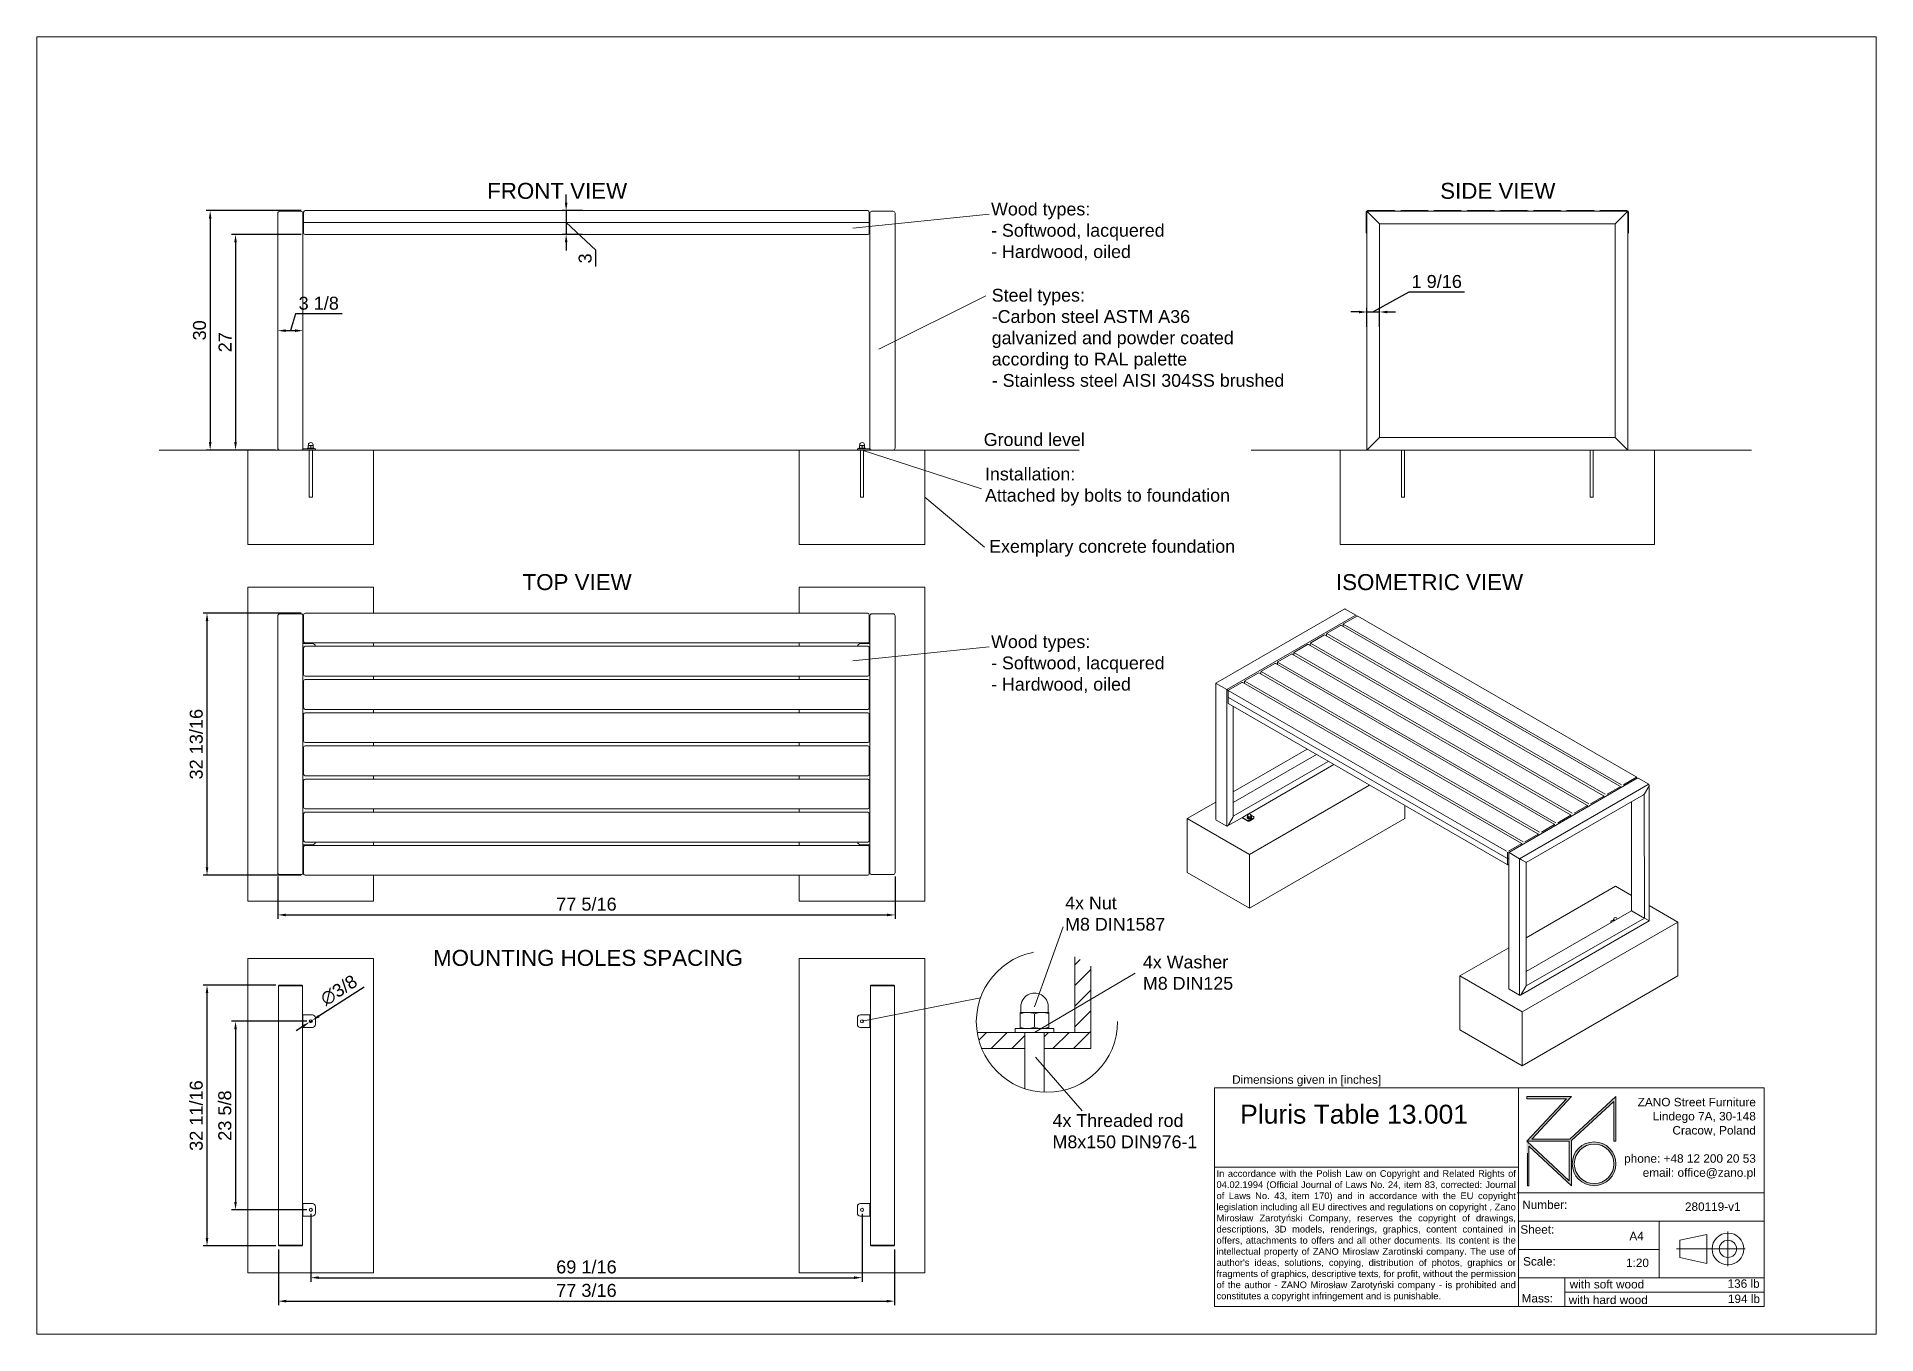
# Paper-space layout 'US' of a CAD drawing. Header units: inches. Extents: x -14.9 to -3.3, y -7.2 to 1.
# The model-space entities are those that its viewports show. They can reach past a viewport. Long polylines and large blocks are cut down to what shows.
import ezdxf

# ---------------------------------------------------------------- set-up
doc = ezdxf.new("R2010")
doc.units = ezdxf.units.IN
doc.linetypes.add('HIDDEN', pattern=[1.905, 1.27, -0.635])
for name, color, linetype, lineweight in [('ZANO_O', 10, 'Continuous', 0), ('ZANO_R', 7, 'Continuous', 0), ('ZANO_R_przerywana', 250, 'HIDDEN', 0), ('ZANO_W', 1, 'Continuous', 0)]:
    doc.layers.add(name, color=color, linetype=linetype, lineweight=lineweight)
doc.layers.add('ZANO_P', color=7, linetype='Continuous', lineweight=0, true_color=0xffffff)
doc.styles.get("Standard").update_dxf_attribs({"font": 'arial.ttf'})
doc.dimstyles.new('amerykanie', dxfattribs={"dimtxt": 50, "dimasz": 50, "dimexe": 0.5, "dimexo": 0.5, "dimgap": 1, "dimtad": 1, "dimdec": 0, "dimzin": 0, "dimlunit": 5, "dimtxsty": 'Standard', "dimcen": 0.09, "dimclrd": 1, "dimclre": 1, "dimclrt": 1, "dimazin": 0, "dimtfac": 1, "dimtdec": 0, "dimtmove": 0, "dimatfit": 3, "dimfxl": 1, "dimtzin": 0, "dimarcsym": 1})

psp = doc.layouts.new('US')

# ---------------------------------------------------------------- texts
at = {"layer": 'ZANO_O', "attachment_point": 1}
for s, insert, char_height, width in [('{\\fArial|b0|i0|c238|p34;FRONT VIEW}', (-12.045, 0.038), 0.1, 1.04774), ('{\\fArial|b0|i0|c238|p34;SIDE VIEW}', (-6.076, 0.038), 0.1, 1.0012), ('\\pxql;Wood types:\\P- Softwood, lacquered\\P- Hardwood, oiled', (-8.889, -0.086), 0.08, 1.37907), ('\\pxql;Steel types:\\P-Carbon steel ASTM A36\\Pgalvanized and powder coated\\Paccording to RAL palette\\P- Stainless steel AISI 304SS brushed', (-8.885, -0.626), 0.08, 1.93979), ('{\\fArial|b0|i0|c238|p34;Ground level}', (-8.935, -1.53), 0.08, 0.78457), ('\\pxql;{\\fArial|b0|i0|c238|p34;Installation:\\FARIALUNI.TTF|c238;\\P\\fArial|b0|i0|c238|p34;Attached by bolts to foundation}', (-8.927, -1.746), 0.08, 1.81828), ('\\pxql;{\\fArial|b0|i0|c238|p34;Exemplary concrete foundation}', (-8.901, -2.199), 0.08, 1.68642), ('{\\fArial|b0|i0|c238|p34;TOP VIEW}', (-11.823, -2.413), 0.1, 0.86231), ('{\\fArial|b0|i0|c238|p34;ISOMETRIC VIEW}', (-6.729, -2.413), 0.1, 1.49258), ('\\pxql;Wood types:\\P- Softwood, lacquered\\P- Hardwood, oiled', (-8.889, -2.796), 0.08, 1.37907), ('4x Nut \\PM8 DIN1587', (-8.425, -4.433), 0.08, 0.89262), ('{\\fArial|b0|i0|c238|p34;MOUNTING HOLES SPACING}', (-12.384, -4.767), 0.1, 2.09064), ('4x Washer \\PM8 DIN125', (-7.938, -4.803), 0.08, 0.85429), ('4x Threaded rod \\PM8x150 DIN976-1', (-8.504, -5.796), 0.08, 1.01516)]:
    psp.add_mtext(s, dxfattribs=dict(at, insert=insert, char_height=char_height, width=width))
at = {"layer": 'ZANO_R', "attachment_point": 1}
for s, insert, char_height, width in [('{\\fArial|b0|i0|c238|p34;Dimensions given in [inches]}', (-7.379, -5.553), 0.05269, 1.79436), ('\\pxql;Pluris Table 13.001^I', (-7.329, -5.737), 0.11856, 1.7443), ('\\pxqr;{\\fArial|b0|i0|c238|p34;ZANO Street Furniture\\FARIALUNI.TTF|c238;\\P\\fArial|b0|i0|c238|p34;Lindego 7A, 30-148\\FARIALUNI.TTF|c238;\\P\\fArial|b0|i0|c238|p34;Cracow, Poland\\FARIALUNI.TTF|c238;\\P\\P\\fArial|b0|i0|c238|p34;phone: +48 12 200 20 53\\FARIALUNI.TTF|c238;\\P\\fArial|b0|i0|c238|p34;email: office@zano.pl}', (-5.149, -5.694), 0.05298, 1.04998), ("\\pxqj;{\\fArial|b0|i0|c238|p34;In accordance with the Polish Law on Copyright and Related Rights of 04.02.1994 (Official Journal of Laws No. 24, item 83, corrected: Journal of Laws No. 43, item 170) and in accordance with the EU copyright legislation including all EU directives and regulations on copyright , Zano Mirosław Zarotyński Company, reserves the copyright of drawings, descriptions, 3D models, renderings, graphics, content contained in offers, attachments to offers and all other documents. Its content is the intellectual property of ZANO Miroslaw Zarotinski company. The use of author's ideas, solutions, copying, distribution of photos, graphics or fragments of graphics, descriptive texts, for profit, without the permission of the author - ZANO Mirosław Zarotyński company - is prohibited and constitutes a copyright infringement and is punishable.}", (-7.477, -6.147), 0.041822, 1.86937), ('{\\fArial|b0|i0|c238|p34;Number:}', (-5.562, -6.337), 0.05269, 0.35585), ('{\\C256;280119-v1}', (-4.543, -6.349), 0.05269, 0.49653), ('{\\fArial|b0|i0|c238|p34;Sheet:}', (-5.574, -6.492), 0.05269, 254.32319), ('{\\fArial|b0|i0|c238|p34;A4}', (-4.891, -6.533), 0.05269, 0.18637), ('{\\fArial|b0|i0|c238|p34;Scale:}', (-5.557, -6.692), 0.05269, 254.32319), ('1:20', (-4.912, -6.701), 0.0527, 0.20756), ('{\\fArial|b0|i0|c238|p34;with soft wood}', (-5.265, -6.835), 0.05269, 1.21824), ('136 lb', (-4.276, -6.831), 0.0527, 0.22908), ('{\\fArial|b0|i0|c238|p34;Mass:}', (-5.566, -6.923), 0.05269, 254.32319), ('{\\fArial|b0|i0|c238|p34;with hard wood}', (-5.271, -6.933), 0.05269, 0.89713), ('194 lb', (-4.274, -6.926), 0.0527, 0.22731)]:
    psp.add_mtext(s, dxfattribs=dict(at, insert=insert, char_height=char_height, width=width))

msp = doc.modelspace()

# ---------------------------------------------------------------- blocks, each defined once
blk = doc.blocks.new('*D360')
at = {"layer": 'ZANO_W', "color": 1, "lineweight": -2}
for p, q in [((10.05, 135.54), (1.34, 135.54)), ((1.84, 134.54), (1.84, 109.53)), ((6.85, 108.53), (1.34, 108.53))]:
    blk.add_line(p, q, dxfattribs=at)
at = {"layer": 'ZANO_W', "color": 1}
for points in [[(2, 134.54), (1.67, 134.54), (1.84, 135.54)], [(1.67, 109.53), (2, 109.53), (1.84, 108.53)]]:
    blk.add_solid(points, dxfattribs=at)
at = {"layer": 'ZANO_W', "color": 1, "insert": (0.52, 122.04), "char_height": 1.625, "attachment_point": 5, "rotation": 90}
blk.add_mtext('27', dxfattribs=at)
blk = doc.blocks.new('*D361')
at = {"layer": 'ZANO_W', "color": 1, "lineweight": -2}
for p, q in [((10.05, 138.53), (-1.84, 138.53)), ((-1.34, 137.53), (-1.34, 109.53)), ((6.86, 108.53), (-1.84, 108.53))]:
    blk.add_line(p, q, dxfattribs=at)
at = {"layer": 'ZANO_W', "color": 1}
for points in [[(-1.18, 137.53), (-1.51, 137.53), (-1.34, 138.53)], [(-1.51, 109.53), (-1.18, 109.53), (-1.34, 108.53)]]:
    blk.add_solid(points, dxfattribs=at)
at = {"layer": 'ZANO_W', "color": 1, "insert": (-2.67, 123.53), "char_height": 1.625, "attachment_point": 5, "rotation": 90}
blk.add_mtext('30', dxfattribs=at)
blk = doc.blocks.new('*D362')
at = {"layer": 'ZANO_W', "color": 1, "lineweight": -2}
for p, q in [((9.33, 125.58), (8.7, 123.49)), ((15.19, 125.58), (9.33, 125.58)), ((7.13, 123.99), (7.13, 123.99)), ((8.13, 123.49), (9.28, 123.49)), ((10.28, 123.99), (10.28, 123.99))]:
    blk.add_line(p, q, dxfattribs=at)
at = {"layer": 'ZANO_W', "color": 1}
for points in [[(8.13, 123.66), (8.13, 123.32), (7.13, 123.49)], [(9.28, 123.32), (9.28, 123.66), (10.28, 123.49)]]:
    blk.add_solid(points, dxfattribs=at)
at = {"layer": 'ZANO_W', "color": 1, "insert": (12.26, 126.92), "char_height": 1.625, "attachment_point": 5}
blk.add_mtext('3 1/8', dxfattribs=at)
blk = doc.blocks.new('*D363')
at = {"layer": 'ZANO_W', "color": 1, "lineweight": -2}
for p, q in [((45.29, 138.53), (42.75, 138.53)), ((43.25, 139.53), (43.25, 140.53)), ((43.25, 138.53), (43.25, 135.54)), ((46.96, 133.58), (43.25, 137.03)), ((45.29, 135.54), (42.75, 135.54)), ((43.25, 134.54), (43.25, 133.54)), ((46.96, 131.51), (46.96, 133.58))]:
    blk.add_line(p, q, dxfattribs=at)
at = {"layer": 'ZANO_W', "color": 1}
for points in [[(43.08, 139.53), (43.42, 139.53), (43.25, 138.53)], [(43.42, 134.54), (43.08, 134.54), (43.25, 135.54)]]:
    blk.add_solid(points, dxfattribs=at)
at = {"layer": 'ZANO_W', "color": 1, "insert": (45.63, 132.54), "char_height": 1.62, "attachment_point": 5, "rotation": 90}
blk.add_mtext('3', dxfattribs=at)
blk = doc.blocks.new('*D364')
at = {"layer": 'ZANO_W', "color": 1, "lineweight": -2}
for p, q in [((10.05, 88.1), (-2.24, 88.1)), ((-1.74, 87.1), (-1.74, 56.26)), ((10.05, 55.26), (-2.24, 55.26))]:
    blk.add_line(p, q, dxfattribs=at)
at = {"layer": 'ZANO_W', "color": 1}
for points in [[(-1.57, 87.1), (-1.9, 87.1), (-1.74, 88.1)], [(-1.9, 56.26), (-1.57, 56.26), (-1.74, 55.26)]]:
    blk.add_solid(points, dxfattribs=at)
at = {"layer": 'ZANO_W', "color": 1, "insert": (-3.08, 71.68), "char_height": 1.625, "attachment_point": 5, "rotation": 90}
blk.add_mtext('32 13/16', dxfattribs=at)
blk = doc.blocks.new('*D365')
at = {"layer": 'ZANO_W', "color": 1, "lineweight": -2}
for p, q in [((7.13, 55.09), (7.13, 49.79)), ((84.45, 55.09), (84.45, 49.79)), ((8.13, 50.29), (83.45, 50.29))]:
    blk.add_line(p, q, dxfattribs=at)
at = {"layer": 'ZANO_W', "color": 1}
for points in [[(8.13, 50.45), (8.13, 50.12), (7.13, 50.29)], [(83.45, 50.12), (83.45, 50.45), (84.45, 50.29)]]:
    blk.add_solid(points, dxfattribs=at)
at = {"layer": 'ZANO_W', "color": 1, "insert": (45.79, 51.63), "char_height": 1.625, "attachment_point": 5}
blk.add_mtext('77 5/16', dxfattribs=at)
blk = doc.blocks.new('*D366')
at = {"layer": 'ZANO_W', "color": 1, "lineweight": -2}
for p, q in [((10.76, 36.96), (1.34, 36.96)), ((1.84, 35.96), (1.84, 14.34)), ((10.76, 13.34), (1.34, 13.34))]:
    blk.add_line(p, q, dxfattribs=at)
at = {"layer": 'ZANO_W', "color": 1}
for points in [[(2, 35.96), (1.67, 35.96), (1.84, 36.96)], [(1.67, 14.34), (2, 14.34), (1.84, 13.34)]]:
    blk.add_solid(points, dxfattribs=at)
at = {"layer": 'ZANO_W', "color": 1, "insert": (0.5, 25.15), "char_height": 1.625, "attachment_point": 5, "rotation": 90}
blk.add_mtext('23 5/8', dxfattribs=at)
blk = doc.blocks.new('*D367')
at = {"layer": 'ZANO_W', "color": 1, "lineweight": -2}
for p, q in [((6.88, 41.49), (-2.24, 41.49)), ((-1.74, 40.49), (-1.74, 9.82)), ((6.88, 8.82), (-2.24, 8.82))]:
    blk.add_line(p, q, dxfattribs=at)
at = {"layer": 'ZANO_W', "color": 1}
for points in [[(-1.57, 40.49), (-1.9, 40.49), (-1.74, 41.49)], [(-1.9, 9.82), (-1.57, 9.82), (-1.74, 8.82)]]:
    blk.add_solid(points, dxfattribs=at)
at = {"layer": 'ZANO_W', "color": 1, "insert": (-3.08, 25.15), "char_height": 1.625, "attachment_point": 5, "rotation": 90}
blk.add_mtext('32 11/16', dxfattribs=at)
blk = doc.blocks.new('*D368')
at = {"layer": 'ZANO_W', "color": 1, "lineweight": -2}
for p, q in [((11.26, 12.84), (11.26, 4.34)), ((80.32, 12.84), (80.32, 4.34)), ((12.26, 4.84), (79.32, 4.84))]:
    blk.add_line(p, q, dxfattribs=at)
at = {"layer": 'ZANO_W', "color": 1}
for points in [[(12.26, 5.01), (12.26, 4.68), (11.26, 4.84)], [(79.32, 4.68), (79.32, 5.01), (80.32, 4.84)]]:
    blk.add_solid(points, dxfattribs=at)
at = {"layer": 'ZANO_W', "color": 1, "insert": (45.79, 6.18), "char_height": 1.625, "attachment_point": 5}
blk.add_mtext('69 1/16', dxfattribs=at)
blk = doc.blocks.new('*D369')
at = {"layer": 'ZANO_W', "color": 1, "lineweight": -2}
for p, q in [((7.2, 8.39), (7.2, 1.4)), ((84.38, 8.39), (84.38, 1.4)), ((8.2, 1.9), (83.38, 1.9))]:
    blk.add_line(p, q, dxfattribs=at)
at = {"layer": 'ZANO_W', "color": 1}
for points in [[(8.2, 2.07), (8.2, 1.73), (7.2, 1.9)], [(83.38, 1.73), (83.38, 2.07), (84.38, 1.9)]]:
    blk.add_solid(points, dxfattribs=at)
at = {"layer": 'ZANO_W', "color": 1, "insert": (45.79, 3.24), "char_height": 1.625, "attachment_point": 5}
blk.add_mtext('77 3/16', dxfattribs=at)
blk = doc.blocks.new('*D370')
at = {"layer": 'ZANO_W', "color": 1, "lineweight": -2}
for p, q in [((17.94, 41.23), (12.27, 37.61)), ((11.1, 36.86), (11.43, 37.07)), ((10.26, 36.32), (9.41, 35.78))]:
    blk.add_line(p, q, dxfattribs=at)
at = {"layer": 'ZANO_W', "color": 1}
for points in [[(12.18, 37.75), (12.36, 37.47), (11.43, 37.07)], [(10.34, 36.18), (10.17, 36.46), (11.1, 36.86)]]:
    blk.add_solid(points, dxfattribs=at)
at = {"layer": 'ZANO_W', "color": 1, "insert": (14.79, 40.85), "char_height": 1.625, "attachment_point": 5, "rotation": 32.5714}
blk.add_mtext('∅3/8', dxfattribs=at)
blk = doc.blocks.new('*D371')
at = {"layer": 'ZANO_W', "color": 1, "lineweight": -2}
for p, q in [((148.82, 128.3), (144.35, 125.83)), ((155.78, 128.3), (148.82, 128.3)), ((142.56, 125.83), (141.56, 125.83)), ((143.56, 123.99), (143.56, 126.33)), ((143.56, 125.83), (145.13, 125.83)), ((145.13, 123.99), (145.13, 126.33)), ((146.13, 125.83), (147.13, 125.83))]:
    blk.add_line(p, q, dxfattribs=at)
at = {"layer": 'ZANO_W', "color": 1}
for points in [[(142.56, 125.66), (142.56, 125.99), (143.56, 125.83)], [(146.13, 125.99), (146.13, 125.66), (145.13, 125.83)]]:
    blk.add_solid(points, dxfattribs=at)
at = {"layer": 'ZANO_W', "color": 1, "insert": (152.3, 129.64), "char_height": 1.625, "attachment_point": 5, "rotation": 360}
blk.add_mtext('1 9/16', dxfattribs=at)

# ---------------------------------------------------------------- dimensions: what is measured, and where the dimension line sits
at = {"layer": 'ZANO_W'}
for base, p1, p2, picture, middle in [((-1.34436, 108.5323), (10.55499, 138.53088), (7.35504, 108.5323), '*D361', (-2.67459, 123.53159)), ((1.83713, 108.53263), (10.55499, 135.53876), (7.35209, 108.53263), '*D360', (0.52131, 122.0357)), ((-1.73806, 55.25916), (10.55499, 88.10168), (10.55499, 55.25916), '*D364', (-3.07882, 71.68042)), ((-1.73806, 8.81526), (7.38176, 41.49243), (7.38176, 8.81526), '*D367', (-3.07882, 25.15384)), ((1.837131, 13.342817), (11.263654, 36.964868), (11.263654, 13.342817), '*D366', (0.496365, 25.153843))]:
    dim = msp.add_linear_dim(base=base, p1=p1, p2=p2, angle=90, dimstyle='amerykanie', override={"dimtxt": 1.625, "dimasz": 1, "dimgap": 0.5, "dimdec": 4, "dimaunit": 1, "dimadec": 1, "dimtdec": 4, "dimtmove": 1, "dimfrac": 2}, dxfattribs=at)
    dim.commit()
    dim.dimension.update_dxf_attribs({"geometry": picture, "text_midpoint": middle})
for base, p1, p2, angle, picture, middle, dimtype in [((43.24872, 135.53876), (45.79122, 138.53088), (45.79122, 135.53876), 90, '*D363', (46.95862, 133.07595), 160), ((145.13347, 125.82809), (143.55867, 123.49151), (145.13347, 123.49151), 359.999984, '*D371', (149.32363, 128.29937), 161)]:
    dim = msp.add_linear_dim(base=base, p1=p1, p2=p2, angle=angle, dimstyle='amerykanie', override={"dimtxt": 1.625, "dimasz": 1, "dimgap": 0.5, "dimdec": 4, "dimaunit": 1, "dimadec": 1, "dimtdec": 4, "dimtmove": 1, "dimfrac": 2}, dxfattribs=at)
    dim.commit()
    dim.dimension.update_dxf_attribs({"geometry": picture, "text_midpoint": middle, "dimtype": dimtype})
for base, p1, p2, picture, middle in [((10.2794, 123.49151), (7.1298, 123.49151), (10.2794, 123.49151), '*D362', (9.83183, 126.92304)), ((84.45264, 50.28582), (7.1298, 55.5938), (84.45264, 55.5938), '*D365', (45.79122, 51.62604)), ((80.31878, 4.84174), (11.26365, 13.34282), (80.31878, 13.34282), '*D368', (45.79122, 6.18195)), ((84.38365, 1.90091), (7.19879, 8.894), (84.38365, 8.894), '*D369', (45.79122, 3.24168))]:
    dim = msp.add_linear_dim(base=base, p1=p1, p2=p2, dimstyle='amerykanie', override={"dimtxt": 1.625, "dimasz": 1, "dimgap": 0.5, "dimdec": 4, "dimaunit": 1, "dimadec": 1, "dimtdec": 4, "dimtmove": 1, "dimfrac": 2}, dxfattribs=at)
    dim.commit()
    dim.dimension.update_dxf_attribs({"geometry": picture, "text_midpoint": middle})
dim = msp.add_diameter_dim_2p(p1=(11.09776, 36.85889), p2=(11.42954, 37.07084), dimstyle='amerykanie', override={"dimtxt": 1.625, "dimasz": 1, "dimgap": 0.5, "dimdec": 4, "dimaunit": 1, "dimadec": 1, "dimtdec": 4, "dimtmove": 1, "dimfrac": 2}, dxfattribs=at)
dim.commit()
dim.dimension.update_dxf_attribs({"geometry": '*D370', "text_midpoint": (14.78899, 40.84871)})

# ---------------------------------------------------------------- linework, layer by layer
at = {"layer": 'ZANO_R'}
for p, q in [((7.38176, 138.45214), (10.02743, 138.45214)), ((10.35814, 137.03482), (10.35814, 138.33403)), ((10.55499, 138.53088), (81.02744, 138.53088)), ((81.22429, 138.33403), (81.22429, 137.03482)), ((84.20067, 138.45214), (81.555, 138.45214)), ((143.47599, 137.03482), (143.47599, 138.33403)), ((143.55867, 138.45214), (143.55867, 108.53088)), ((176.23584, 138.45214), (143.55867, 138.45214)), ((143.67284, 138.53088), (147.0193, 138.53088)), ((147.83032, 138.53088), (151.17678, 138.53088)), ((151.9878, 138.53088), (155.33426, 138.53088)), ((156.14529, 138.53088), (159.49174, 138.53088)), ((160.30277, 138.53088), (163.64922, 138.53088)), ((164.46025, 138.53088), (167.80671, 138.53088)), ((168.61773, 138.53088), (171.96419, 138.53088)), ((172.77521, 138.53088), (176.12167, 138.53088)), ((176.23584, 138.45214), (176.23584, 108.53088)), ((176.31852, 138.33403), (176.31852, 137.03482)), ((7.1298, 138.20018), (7.1298, 108.78285)), ((10.2794, 138.20018), (10.2794, 108.78285)), ((10.35814, 135.73561), (10.35814, 137.03482)), ((10.55499, 137.03482), (10.35814, 137.03482)), ((10.55499, 137.03482), (81.02744, 137.03482)), ((81.22429, 137.03482), (81.02744, 137.03482)), ((81.22429, 137.03482), (81.22429, 135.73561)), ((81.30303, 138.20018), (81.30303, 108.78285)), ((84.45264, 138.20018), (84.45264, 108.78285)), ((143.55867, 137.03482), (143.47599, 137.03482)), ((143.47993, 135.73561), (143.47993, 137.03482)), ((144.88151, 137.12931), (143.81064, 138.20018)), ((145.13347, 136.87734), (145.13347, 110.10568)), ((174.66104, 136.87734), (145.13347, 136.87734)), ((174.66104, 136.87734), (174.66104, 110.10568)), ((174.913, 137.12931), (175.98387, 138.20018)), ((176.31852, 137.03482), (176.23584, 137.03482)), ((176.31458, 137.03482), (176.31458, 135.73561)), ((81.02744, 135.53876), (10.55499, 135.53876)), ((-7.7275, 108.53088), (107.50558, 108.53088)), ((3.38964, 108.53088), (19.13767, 108.53088)), ((19.13767, 108.53088), (3.38964, 108.53088)), ((10.2794, 108.53088), (10.2794, 108.68836)), ((11.4605, 108.68836), (10.2794, 108.68836)), ((10.86995, 108.7671), (10.86995, 108.68836)), ((10.86995, 108.7671), (11.65736, 108.7671)), ((10.94869, 109.05393), (10.94869, 109.08206)), ((10.94869, 109.08206), (11.10617, 109.08206)), ((10.94869, 109.05393), (10.94869, 108.79523)), ((10.94869, 108.7671), (10.94869, 108.79523)), ((10.96838, 109.18049), (10.96838, 109.0919)), ((11.4605, 108.53088), (11.06864, 108.53088)), ((11.4605, 108.53088), (11.06864, 108.53088)), ((11.10617, 109.08206), (11.42113, 109.08206)), ((11.26365, 109.05393), (11.26365, 108.79523)), ((11.57862, 109.08206), (11.42113, 109.08206)), ((11.4605, 108.68836), (11.85421, 108.68836)), ((11.55893, 109.0919), (11.55893, 109.18049)), ((11.57862, 109.05393), (11.57862, 109.08206)), ((11.57862, 109.05393), (11.57862, 108.79523)), ((11.57862, 108.7671), (11.57862, 108.79523)), ((11.65736, 108.68836), (11.65736, 108.7671)), ((11.85421, 108.68836), (11.85421, 108.53088)), ((72.44476, 108.53088), (88.1928, 108.53088)), ((88.1928, 108.53088), (72.44476, 108.53088)), ((79.72823, 108.53088), (79.72823, 108.68836)), ((79.72823, 108.68836), (80.12193, 108.68836)), ((79.92508, 108.7671), (79.92508, 108.68836)), ((79.92508, 108.7671), (80.71248, 108.7671)), ((80.00382, 109.05393), (80.00382, 109.08206)), ((80.00382, 109.08206), (80.1613, 109.08206)), ((80.00382, 109.05393), (80.00382, 108.79523)), ((80.00382, 108.7671), (80.00382, 108.79523)), ((80.0235, 109.18049), (80.0235, 109.0919)), ((81.30303, 108.68836), (80.12193, 108.68836)), ((80.51563, 108.53088), (80.12377, 108.53088)), ((80.51563, 108.53088), (80.12377, 108.53088)), ((80.1613, 109.08206), (80.47626, 109.08206)), ((80.31878, 109.05393), (80.31878, 108.79523)), ((80.63374, 109.08206), (80.47626, 109.08206)), ((80.61406, 109.0919), (80.61406, 109.18049)), ((80.63374, 109.05393), (80.63374, 109.08206)), ((80.63374, 109.05393), (80.63374, 108.79523)), ((80.63374, 108.7671), (80.63374, 108.79523)), ((80.71248, 108.68836), (80.71248, 108.7671)), ((81.30303, 108.53088), (81.30303, 108.68836)), ((143.81064, 108.78285), (144.88151, 109.85371)), ((145.13347, 110.10568), (174.66104, 110.10568)), ((148.28262, 108.53088), (147.88984, 108.53088)), ((171.90467, 108.53088), (171.51189, 108.53088)), ((175.98387, 108.78285), (174.913, 109.85371)), ((7.1298, 55.5938), (7.1298, 87.76704)), ((7.38176, 88.019), (10.02743, 88.019)), ((10.2794, 55.5938), (10.2794, 87.76704)), ((10.35814, 84.55838), (10.35814, 87.90483)), ((10.55499, 88.10168), (81.02744, 88.10168)), ((81.22429, 87.90483), (81.22429, 84.55838)), ((81.30303, 87.76704), (81.30303, 55.5938)), ((84.20067, 88.019), (81.555, 88.019)), ((84.45264, 87.76704), (84.45264, 55.5938)), ((140.72078, 88.59635), (124.62708, 79.30565)), ((142.08134, 87.81093), (125.98764, 78.52023)), ((142.29001, 87.72159), (140.63438, 86.76582)), ((140.84543, 88.6087), (142.15435, 87.85307)), ((142.20598, 87.67309), (142.20598, 87.73895)), ((177.29329, 67.59413), (142.42773, 87.72159)), ((138.17626, 85.34678), (136.52063, 84.39101)), ((173.17954, 65.21932), (138.31398, 85.34678)), ((138.50864, 85.45913), (138.50864, 85.23441)), ((173.39265, 65.40054), (138.52709, 85.528)), ((140.23313, 86.53419), (138.57751, 85.57841)), ((175.23642, 66.40673), (140.37085, 86.53419)), ((140.56551, 86.64654), (140.56551, 86.42181)), ((175.44953, 66.58795), (140.58396, 86.71541)), ((10.2794, 84.27885), (11.4605, 84.27885)), ((10.35814, 80.40089), (10.35814, 83.74735)), ((81.02744, 84.36152), (10.55499, 84.36152)), ((10.55499, 83.9442), (81.02744, 83.9442)), ((19.13767, 83.9442), (19.13767, 84.36152)), ((72.44476, 84.36152), (72.44476, 83.9442)), ((80.12193, 84.27885), (81.30303, 84.27885)), ((81.22429, 83.74735), (81.22429, 80.40089)), ((134.06251, 82.97196), (132.40689, 82.01619)), ((169.06579, 62.8445), (134.20023, 82.97196)), ((134.39489, 83.08432), (134.39489, 82.85959)), ((169.27891, 63.02572), (134.41334, 83.15319)), ((136.11939, 84.15937), (134.46376, 83.2036)), ((171.12267, 64.03191), (136.25711, 84.15937)), ((136.45176, 84.27172), (136.45176, 84.047)), ((171.33578, 64.21313), (136.47022, 84.34059)), ((10.35814, 82.70404), (10.2794, 82.70404)), ((81.30303, 82.70404), (81.22429, 82.70404)), ((130.28114, 80.7095), (130.28114, 80.48478)), ((165.16516, 60.65091), (130.2996, 80.77837)), ((132.00564, 81.78456), (130.35001, 80.82878)), ((167.00892, 61.6571), (132.14336, 81.78456)), ((132.33802, 81.89691), (132.33802, 81.67218)), ((167.22203, 61.83832), (132.35647, 81.96578)), ((10.35814, 76.24341), (10.35814, 79.58987)), ((81.02744, 80.20404), (10.55499, 80.20404)), ((10.55499, 79.78672), (81.02744, 79.78672)), ((19.13767, 79.78672), (19.13767, 80.20404)), ((72.44476, 80.20404), (72.44476, 79.78672)), ((81.22429, 79.58987), (81.22429, 76.24341)), ((124.62708, 79.30566), (124.62708, 62.29573)), ((124.67872, 79.27585), (125.98764, 78.52023)), ((125.98764, 78.43591), (125.98764, 61.42598)), ((161.0555, 58.27597), (126.18994, 78.40343)), ((127.89189, 79.40974), (126.23627, 78.45397)), ((162.89517, 59.28228), (128.02961, 79.40974)), ((128.22427, 79.52209), (128.22427, 79.29737)), ((163.10829, 59.4635), (128.24272, 79.59096)), ((129.94877, 80.59715), (128.29314, 79.64137)), ((164.95205, 60.46969), (130.08649, 80.59715)), ((81.02744, 76.04656), (10.55499, 76.04656)), ((19.13767, 75.62924), (19.13767, 76.04656)), ((72.44476, 76.04656), (72.44476, 75.62924)), ((126.1674, 78.33469), (126.1674, 77.59244)), ((126.16934, 77.57911), (126.16934, 76.85131)), ((126.20774, 77.53621), (161.0733, 57.40875)), ((126.23821, 76.73203), (161.10378, 56.60457)), ((126.81839, 62.66132), (126.81839, 76.3971)), ((10.35814, 72.08593), (10.35814, 75.43239)), ((10.55499, 75.62924), (81.02744, 75.62924)), ((81.22429, 75.43239), (81.22429, 72.08593)), ((81.02744, 71.88908), (10.55499, 71.88908)), ((10.55499, 71.47176), (81.02744, 71.47176)), ((19.13767, 71.47176), (19.13767, 71.88908)), ((72.44476, 71.88908), (72.44476, 71.47176)), ((10.35814, 67.92845), (10.35814, 71.27491)), ((81.22429, 71.27491), (81.22429, 67.92845)), ((126.81803, 62.66111), (138.71521, 69.52921)), ((137.23, 70.38661), (126.81839, 64.37611)), ((10.35814, 63.77097), (10.35814, 67.11743)), ((81.02744, 67.7316), (10.55499, 67.7316)), ((10.55499, 67.31428), (81.02744, 67.31428)), ((19.13767, 67.31428), (19.13767, 67.7316)), ((72.44476, 67.7316), (72.44476, 67.31428)), ((81.22429, 67.11743), (81.22429, 63.77097)), ((128.74671, 62.95915), (139.42142, 69.12153)), ((177.41727, 67.41192), (161.32357, 58.12122)), ((177.3437, 67.54372), (175.68808, 66.58795)), ((177.36216, 67.3801), (177.36216, 67.47485)), ((178.85084, 66.66864), (177.54192, 67.42427)), ((178.77783, 66.62649), (162.68413, 57.3358)), ((163.51488, 56.85607), (178.19636, 65.33151)), ((173.22996, 65.16891), (171.57433, 64.21313)), ((173.24841, 65.00529), (173.24841, 65.10004)), ((175.28683, 66.35631), (173.6312, 65.40054)), ((175.30528, 66.19269), (175.30528, 66.28745)), ((178.32104, 49.88036), (178.267, 65.38984)), ((178.32104, 65.46312), (178.85084, 66.38076)), ((178.90247, 49.54459), (178.90247, 66.55452)), ((10.35814, 59.61349), (10.35814, 62.95995)), ((81.02744, 63.57412), (10.55499, 63.57412)), ((10.55499, 63.1568), (81.02744, 63.1568)), ((19.13767, 63.1568), (19.13767, 63.57412)), ((72.44476, 63.57412), (72.44476, 63.1568)), ((81.22429, 62.95995), (81.22429, 59.61349)), ((126.11228, 61.43832), (127.9627, 62.50655)), ((126.76675, 62.48757), (126.23695, 61.56993)), ((127.9627, 62.5122), (128.74182, 62.96198)), ((128.54704, 62.17487), (127.9627, 62.5122)), ((127.9627, 62.42223), (127.9627, 62.5122)), ((128.54704, 62.0849), (127.9627, 62.42223)), ((128.56375, 62.50096), (128.56375, 62.45598)), ((128.59342, 62.70285), (128.63261, 62.73424)), ((128.59342, 62.70285), (128.59342, 62.55505)), ((128.63261, 62.73713), (128.63261, 62.68653)), ((128.65928, 62.56096), (128.65928, 62.41316)), ((128.74182, 62.96198), (128.78566, 62.93667)), ((128.90507, 62.52294), (128.90507, 62.37514)), ((129.32616, 62.39976), (128.9366, 62.17487)), ((129.32616, 62.30979), (128.9366, 62.0849)), ((129.03878, 62.79054), (129.32616, 62.62464)), ((129.0458, 62.68653), (129.0458, 62.73713)), ((129.05207, 62.71383), (129.0458, 62.72517)), ((129.085, 62.62681), (129.085, 62.47901)), ((129.11467, 62.45598), (129.11467, 62.50096)), ((129.40684, 62.42223), (129.40684, 62.5122)), ((148.31718, 63.98612), (148.31718, 62.36491)), ((169.11621, 62.79409), (167.46058, 61.83832)), ((169.13466, 62.63047), (169.13466, 62.72522)), ((171.17308, 63.9815), (169.51746, 63.02572)), ((171.19154, 63.81788), (171.19154, 63.91263)), ((176.71117, 64.47413), (176.71117, 50.80973)), ((10.2794, 60.6568), (10.35814, 60.6568)), ((81.22429, 60.6568), (81.30303, 60.6568)), ((125.98764, 61.42598), (124.67872, 62.1816)), ((165.00246, 60.41927), (163.34684, 59.4635)), ((165.02092, 60.25565), (165.02092, 60.35041)), ((167.05934, 61.60668), (165.40371, 60.65091)), ((167.07779, 61.44306), (167.07779, 61.53781)), ((11.4605, 59.08199), (10.2794, 59.08199)), ((10.35814, 55.45601), (10.35814, 58.80247)), ((81.02744, 59.41664), (10.55499, 59.41664)), ((10.55499, 58.99932), (81.02744, 58.99932)), ((19.13767, 58.99932), (19.13767, 59.41664)), ((72.44476, 59.41664), (72.44476, 58.99932)), ((81.30303, 59.08199), (80.12193, 59.08199)), ((81.22429, 58.80247), (81.22429, 55.45601)), ((161.17264, 58.15446), (161.17264, 56.58612)), ((162.94559, 59.23187), (161.28996, 58.27609)), ((161.32357, 58.12122), (161.32357, 41.11129)), ((162.68413, 57.3358), (161.37521, 58.09142)), ((162.96404, 59.06825), (162.96404, 59.163)), ((7.38176, 55.34184), (10.02743, 55.34184)), ((84.20067, 55.34184), (81.555, 55.34184)), ((161.2415, 56.60457), (161.32357, 56.65195)), ((161.26781, 57.40863), (161.27003, 57.40988)), ((161.26808, 57.40875), (161.32357, 57.44079)), ((161.32357, 57.44079), (161.27003, 57.40988)), ((162.68413, 57.25147), (162.68413, 40.24154)), ((163.46325, 56.8859), (162.93344, 57.19185)), ((163.51488, 41.47689), (163.51488, 56.85607)), ((81.02744, 55.25916), (10.55499, 55.25916)), ((176.71117, 50.80973), (163.51488, 43.19168)), ((178.07172, 50.02431), (176.7628, 50.77993)), ((162.80877, 40.25389), (178.90247, 49.54459)), ((163.49975, 41.3866), (178.32104, 49.88036)), ((174.12272, 49.42373), (174.12272, 49.33376)), ((174.12436, 49.3164), (174.12272, 49.33376)), ((174.2034, 49.53617), (174.44456, 49.67539)), ((174.41489, 49.52493), (174.41489, 49.48412)), ((174.44456, 49.72682), (174.48375, 49.75821)), ((174.44456, 49.72682), (174.44456, 49.57903)), ((174.48375, 49.76111), (174.48375, 49.7105)), ((174.51042, 49.58493), (174.51042, 49.53927)), ((174.93354, 49.78353), (174.89409, 49.7953)), ((178.85084, 49.57441), (178.32104, 49.88036)), ((106.95062, 45.05413), (106.95062, 35.56313)), ((106.95062, 44.01837), (107.65028, 44.71803)), ((108.96337, 43.85661), (108.96337, 35.56313)), ((7.38176, 41.49243), (10.02743, 41.49243)), ((81.555, 41.49243), (84.20067, 41.49243)), ((106.95062, 41.43623), (108.96337, 43.44898)), ((7.19879, 41.41369), (10.21041, 41.41369)), ((7.19879, 8.894), (7.19879, 41.41369)), ((10.21041, 41.41369), (10.21041, 8.894)), ((81.37203, 41.41369), (84.38365, 41.41369)), ((81.37203, 8.894), (81.37203, 41.41369)), ((84.38365, 41.41369), (84.38365, 8.894)), ((106.95062, 38.85408), (108.96337, 40.86683)), ((161.37521, 40.99717), (162.68413, 40.24154)), ((162.93344, 40.3855), (163.46325, 41.30314)), ((10.2794, 36.17747), (10.2794, 37.75227)), ((10.2794, 37.75227), (11.4605, 37.75227)), ((11.85421, 37.35857), (11.85421, 36.57117)), ((79.72823, 36.57117), (79.72823, 37.35857)), ((80.12193, 37.75227), (81.30303, 37.75227)), ((81.30303, 37.75227), (81.30303, 36.17747)), ((100.10727, 37.91728), (100.10727, 38.07907)), ((101.013, 38.07907), (100.10727, 38.07907)), ((100.10727, 37.91728), (100.55101, 38.03467)), ((100.10727, 37.91728), (100.10727, 36.22812)), ((100.20791, 38.78353), (100.20791, 38.12939)), ((100.55101, 38.03467), (101.013, 38.07907)), ((102.82448, 38.07907), (101.013, 38.07907)), ((101.91874, 37.91728), (102.36249, 38.03467)), ((101.91874, 37.91728), (101.91874, 36.22812)), ((102.36249, 38.03467), (102.82448, 38.07907)), ((103.73022, 38.07907), (102.82448, 38.07907)), ((103.62958, 38.12939), (103.62958, 38.78353)), ((103.73022, 37.91728), (103.73022, 38.07907)), ((103.73022, 37.91728), (103.73022, 36.22812)), ((106.95062, 36.27194), (108.96337, 38.28469)), ((11.4605, 36.17747), (10.2794, 36.17747)), ((81.30303, 36.17747), (80.12193, 36.17747)), ((94.73193, 35.56765), (100.71109, 35.56313)), ((94.94029, 34.59019), (95.91753, 35.56743)), ((96.48263, 33.55038), (98.49736, 35.56512)), ((99.06478, 33.55038), (100.71109, 35.1967)), ((99.50344, 36.06632), (99.50344, 35.56314)), ((104.33404, 36.06632), (99.50344, 36.06632)), ((104.33404, 35.56314), (99.50344, 35.56314)), ((100.10727, 36.06632), (100.10727, 36.22812)), ((100.71109, 33.55038), (100.71109, 35.56313)), ((100.71109, 35.56313), (100.71109, 28.51677)), ((101.475, 36.11073), (101.013, 36.06632)), ((101.91874, 36.22812), (101.475, 36.11073)), ((103.28647, 36.11073), (102.82448, 36.06632)), ((103.12639, 33.55038), (103.12639, 35.56313)), ((103.12639, 35.56313), (108.96337, 35.56313)), ((103.12639, 35.56313), (103.12639, 28.08111)), ((103.12639, 35.02986), (103.65967, 35.56313)), ((103.73022, 36.22812), (103.28647, 36.11073)), ((103.73022, 36.06632), (103.73022, 36.22812)), ((104.22907, 33.55038), (106.24182, 35.56313)), ((104.33404, 35.56314), (104.33404, 36.06632)), ((106.81121, 33.55038), (108.82396, 35.56313)), ((108.96337, 35.56313), (106.95062, 35.56313)), ((108.82396, 35.56313), (108.96337, 35.70254)), ((100.71109, 33.55038), (95.25556, 33.55038)), ((108.96337, 33.55038), (103.12639, 33.55038)), ((10.2794, 14.13022), (11.4605, 14.13022)), ((10.2794, 12.55542), (10.2794, 14.13022)), ((80.12193, 14.13022), (81.30303, 14.13022)), ((81.30303, 14.13022), (81.30303, 12.55542)), ((11.4605, 12.55542), (10.2794, 12.55542)), ((11.85421, 13.73652), (11.85421, 12.94912)), ((79.72823, 12.94912), (79.72823, 13.73652)), ((81.30303, 12.55542), (80.12193, 12.55542)), ((10.21041, 8.894), (7.19879, 8.894)), ((10.02743, 8.81526), (7.38176, 8.81526)), ((84.38365, 8.894), (81.37203, 8.894)), ((84.20067, 8.81526), (81.555, 8.81526))]:
    msp.add_line(p, q, dxfattribs=at)
at = {"layer": 'ZANO_R', "flags": 128}
for points in [[(143.81064, 138.20018), (143.76688, 138.24393), (143.72446, 138.28635), (143.68465, 138.32616), (143.64868, 138.36214), (143.61762, 138.39319), (143.59243, 138.41839), (143.57387, 138.43695), (143.5625, 138.44831), (143.55867, 138.45214)], [(143.55867, 138.45214), (143.56351, 138.4473), (143.57785, 138.43296), (143.60113, 138.40968), (143.63247, 138.37834), (143.67065, 138.34016), (143.71421, 138.2966), (143.76148, 138.24933), (143.81064, 138.20018)], [(175.98387, 138.20018), (176.02763, 138.24393), (176.07005, 138.28635), (176.10986, 138.32616), (176.14583, 138.36214), (176.17689, 138.39319), (176.20208, 138.41839), (176.22064, 138.43695), (176.23201, 138.44831), (176.23584, 138.45214)], [(176.23584, 138.45214), (176.231, 138.4473), (176.21666, 138.43296), (176.19338, 138.40968), (176.16204, 138.37834), (176.12386, 138.34016), (176.0803, 138.2966), (176.03303, 138.24933), (175.98387, 138.20018)], [(145.13347, 136.87734), (145.12863, 136.88218), (145.11429, 136.89652), (145.09101, 136.9198), (145.05967, 136.95114), (145.02149, 136.98932), (144.97793, 137.03288), (144.93066, 137.08015), (144.88151, 137.12931)], [(144.88151, 137.12931), (144.93066, 137.08015), (144.97793, 137.03288), (145.02149, 136.98932), (145.05967, 136.95114), (145.09101, 136.9198), (145.11429, 136.89652), (145.12863, 136.88218), (145.13347, 136.87734)], [(174.66104, 136.87734), (174.66588, 136.88218), (174.68022, 136.89652), (174.7035, 136.9198), (174.73484, 136.95114), (174.77302, 136.98932), (174.81658, 137.03288), (174.86385, 137.08015), (174.913, 137.12931)], [(174.913, 137.12931), (174.86385, 137.08015), (174.81658, 137.03288), (174.77302, 136.98932), (174.73484, 136.95114), (174.7035, 136.9198), (174.68022, 136.89652), (174.66588, 136.88218), (174.66104, 136.87734)], [(10.94869, 109.05393), (11.02585, 109.07434), (11.10617, 109.08206)], [(11.26365, 108.79523), (11.1865, 108.77482), (11.10617, 108.7671)], [(11.26365, 109.05393), (11.34081, 109.07434), (11.42113, 109.08206)], [(11.57862, 108.79523), (11.50146, 108.77482), (11.42113, 108.7671)], [(80.00382, 109.05393), (80.08097, 109.07434), (80.1613, 109.08206)], [(80.31878, 108.79523), (80.24163, 108.77482), (80.1613, 108.7671)], [(80.31878, 109.05393), (80.39593, 109.07434), (80.47626, 109.08206)], [(80.63374, 108.79523), (80.55659, 108.77482), (80.47626, 108.7671)], [(143.55867, 108.53088), (143.5625, 108.53471), (143.57387, 108.54608), (143.59243, 108.56464), (143.61762, 108.58983), (143.64868, 108.62089), (143.68465, 108.65686), (143.72446, 108.69667), (143.76688, 108.73909), (143.81064, 108.78285)], [(143.81064, 108.78285), (143.76688, 108.73909), (143.72446, 108.69667), (143.68465, 108.65686), (143.64868, 108.62089), (143.61762, 108.58983), (143.59243, 108.56464), (143.57387, 108.54608), (143.5625, 108.53471), (143.55867, 108.53088)], [(144.88151, 109.85371), (144.93066, 109.90287), (144.97793, 109.95014), (145.02149, 109.9937), (145.05967, 110.03188), (145.09101, 110.06322), (145.11429, 110.0865), (145.12863, 110.10084), (145.13347, 110.10568)], [(145.13347, 110.10568), (145.12863, 110.10084), (145.11429, 110.0865), (145.09101, 110.06322), (145.05967, 110.03188), (145.02149, 109.9937), (144.97793, 109.95014), (144.93066, 109.90287), (144.88151, 109.85371)], [(174.913, 109.85371), (174.86385, 109.90287), (174.81658, 109.95014), (174.77302, 109.9937), (174.73484, 110.03188), (174.7035, 110.06322), (174.68022, 110.0865), (174.66588, 110.10084), (174.66104, 110.10568)], [(174.66104, 110.10568), (174.66588, 110.10084), (174.68022, 110.0865), (174.7035, 110.06322), (174.73484, 110.03188), (174.77302, 109.9937), (174.81658, 109.95014), (174.86385, 109.90287), (174.913, 109.85371)], [(176.23584, 108.53088), (176.23201, 108.53471), (176.22064, 108.54608), (176.20208, 108.56464), (176.17689, 108.58983), (176.14583, 108.62089), (176.10986, 108.65686), (176.07005, 108.69667), (176.02763, 108.73909), (175.98387, 108.78285)], [(175.98387, 108.78285), (176.02763, 108.73909), (176.07005, 108.69667), (176.10986, 108.65686), (176.14583, 108.62089), (176.17689, 108.58983), (176.20208, 108.56464), (176.22064, 108.54608), (176.23201, 108.53471), (176.23584, 108.53088)], [(128.56375, 62.45598), (128.56607, 62.43536), (128.57777, 62.4059), (128.59891, 62.37824), (128.62874, 62.35339), (128.66617, 62.33225), (128.70986, 62.31558), (128.75823, 62.30399), (128.80952, 62.29788), (128.86188, 62.2975), (128.91343, 62.30284), (128.96229, 62.31371), (129.0067, 62.32973), (129.04506, 62.35031), (129.07598, 62.37471), (129.09835, 62.40205), (129.11134, 62.43133), (129.11467, 62.45598)], [(128.59342, 62.57276), (128.59013, 62.56887), (128.57237, 62.54043), (128.56425, 62.51056), (128.56607, 62.48035), (128.57777, 62.45088), (128.59891, 62.42322), (128.62874, 62.39837), (128.66617, 62.37723), (128.70986, 62.36056), (128.75823, 62.34897), (128.80952, 62.34287), (128.86188, 62.34248), (128.91343, 62.34782), (128.96229, 62.3587), (129.0067, 62.37472), (129.04506, 62.3953), (129.07598, 62.4197), (129.09835, 62.44703), (129.11134, 62.47632), (129.1145, 62.50649), (129.10771, 62.53647), (129.09122, 62.56516), (129.085, 62.57276)], [(128.59342, 62.70285), (128.60955, 62.67975), (128.62635, 62.64798)], [(128.65928, 62.41316), (128.64315, 62.43626), (128.62635, 62.46804)], [(129.0458, 62.71195), (129.04887, 62.70413), (129.05261, 62.67756), (129.04638, 62.65116), (129.03046, 62.62615), (129.0056, 62.60369), (128.97296, 62.58485), (128.93406, 62.57049), (128.89073, 62.5613), (128.84499, 62.55771), (128.79898, 62.55987), (128.75485, 62.56769), (128.71467, 62.58081), (128.6803, 62.5986), (128.65337, 62.62025), (128.63513, 62.64473), (128.62643, 62.6709), (128.62768, 62.69754), (128.63261, 62.71195)], [(128.63261, 62.68653), (128.6333, 62.67685), (128.64171, 62.65152), (128.65937, 62.62783), (128.68543, 62.60688), (128.71868, 62.58966), (128.75757, 62.57697), (128.80028, 62.5694), (128.8448, 62.5673), (128.88907, 62.57079), (128.931, 62.57968), (128.96864, 62.59357), (129.00023, 62.6118), (129.02429, 62.63353), (129.0397, 62.65774), (129.04573, 62.6833), (129.0421, 62.709), (129.02899, 62.73365), (129.007, 62.7561), (128.97717, 62.7753), (128.97605, 62.77587)], [(128.65928, 62.56096), (128.71949, 62.56331), (128.78217, 62.55802)], [(128.90507, 62.37514), (128.84486, 62.3728), (128.78217, 62.37808)], [(128.90507, 62.52294), (128.97188, 62.57644), (128.99503, 62.59095)], [(128.99503, 62.41101), (128.97188, 62.39878), (128.90507, 62.37514)], [(128.99503, 62.59095), (129.0639, 62.62101), (129.085, 62.62681)], [(129.085, 62.47901), (129.0639, 62.46045), (128.99503, 62.41101)], [(129.05207, 62.71383), (129.04973, 62.71879), (129.0458, 62.72601)], [(129.085, 62.62681), (129.06887, 62.67323), (129.05207, 62.71383)], [(129.32616, 62.39976), (129.36042, 62.42385), (129.38587, 62.45135), (129.40155, 62.48118), (129.40684, 62.5122), (129.40155, 62.54322), (129.38587, 62.57305), (129.36042, 62.60055), (129.32616, 62.62464)], [(163.46325, 56.8859), (163.48517, 56.87324), (163.50146, 56.86383), (163.51149, 56.85803), (163.51488, 56.85607)], [(174.2034, 49.53617), (174.16914, 49.51207), (174.14368, 49.48458), (174.12801, 49.45475), (174.12272, 49.42373), (174.12801, 49.39271), (174.14368, 49.36287), (174.16447, 49.33956)], [(174.44456, 49.72682), (174.46069, 49.70373), (174.47749, 49.67195)], [(174.46799, 49.51478), (174.45983, 49.53492), (174.44456, 49.57903)], [(174.60265, 49.59251), (174.5658, 49.60478), (174.53144, 49.62258), (174.50451, 49.64422), (174.48627, 49.6687), (174.47757, 49.69487), (174.47882, 49.72151), (174.48375, 49.73592)], [(174.48375, 49.7105), (174.48443, 49.70082), (174.49285, 49.67549), (174.5105, 49.6518), (174.53657, 49.63085), (174.56982, 49.61363), (174.60871, 49.60094), (174.61475, 49.5995)], [(174.51042, 49.58493), (174.57062, 49.58728), (174.59065, 49.58559)], [(178.85084, 49.57441), (178.87059, 49.56301), (178.88596, 49.55413), (178.89647, 49.54806), (178.9018, 49.54498), (178.90247, 49.54459)]]:
    msp.add_lwpolyline(points, dxfattribs=at)
at = {"layer": 'ZANO_R'}
for points in [[(129.06476, 108.53088), (191.71343, 108.53088)], [(108.96337, 35.56313), (108.96337, 33.55038)]]:
    msp.add_lwpolyline(points, dxfattribs=at)
for centre in [(11.26365, 36.96487), (80.31878, 36.96487), (11.26365, 13.34282), (80.31878, 13.34282)]:
    msp.add_circle(centre, 0.19685, dxfattribs=at)
for centre, radius, start, end in [((7.38176, 138.20018), 0.25197, 90, 180), ((10.02743, 138.20018), 0.25197, 0, 90), ((10.55499, 138.33403), 0.19685, 90, 180), ((81.02744, 138.33403), 0.19685, 0, 90), ((81.555, 138.20018), 0.25197, 90, 180), ((84.20067, 138.20018), 0.25197, 0, 90), ((143.67284, 138.33403), 0.19685, 90, 180), ((147.0193, 138.33403), 0.19685, 36.8698976, 90), ((147.83032, 138.33403), 0.19685, 90, 143.1301024), ((151.17678, 138.33403), 0.19685, 36.8698976, 90), ((151.98781, 138.33403), 0.19685, 90, 143.1301024), ((155.33426, 138.33403), 0.19685, 36.8698976, 90), ((156.14529, 138.33403), 0.19685, 90, 143.1301024), ((159.49174, 138.33403), 0.19685, 36.8698976, 90), ((160.30277, 138.33403), 0.19685, 90, 143.1301024), ((163.64922, 138.33403), 0.19685, 36.8698976, 90), ((164.46025, 138.33403), 0.19685, 90, 143.1301024), ((167.8067, 138.33403), 0.19685, 36.8698976, 90), ((168.61773, 138.33403), 0.19685, 90, 143.1301024), ((171.96419, 138.33403), 0.19685, 36.8698976, 90), ((172.77521, 138.33403), 0.19685, 90, 143.1301024), ((176.12167, 138.33403), 0.19685, 0, 90), ((10.55499, 135.73561), 0.19685, 180, 270), ((81.02744, 135.73561), 0.19685, 270, 0), ((143.67678, 135.73561), 0.19685, 180, 233.1301024), ((176.11773, 135.73561), 0.19685, 306.8698976, 0), ((7.38176, 108.78285), 0.25197, 180, 270), ((10.02743, 108.78285), 0.25197, 270, 0), ((11.1102, 109.2445), 0.47742, 250.2271617, 269.516573), ((10.95854, 109.0919), 0.00984, 270, 0), ((11.26365, 109.18049), 0.29528, 0, 180), ((11.10215, 108.60466), 0.47742, 70.2270944, 89.5167881), ((11.42516, 109.24451), 0.47743, 250.2273223, 269.5165602), ((11.41711, 108.60465), 0.47743, 70.2272619, 89.5166206), ((11.56877, 109.0919), 0.00984, 180, 270), ((80.16533, 109.24453), 0.47744, 250.22763, 269.5165481), ((80.01366, 109.0919), 0.00984, 270, 0), ((80.31878, 109.18049), 0.29528, 0, 180), ((80.15727, 108.60465), 0.47743, 70.2272892, 89.5162977), ((80.48029, 109.24451), 0.47743, 250.2273496, 269.5162373), ((80.47223, 108.60464), 0.47744, 70.2275696, 89.5166085), ((80.6239, 109.0919), 0.00984, 180, 270), ((81.555, 108.78285), 0.25197, 180, 270), ((84.20067, 108.78285), 0.25197, 270, 0), ((7.38176, 87.76704), 0.25197, 90, 180), ((10.02743, 87.76704), 0.25197, 0, 90), ((10.55499, 87.90483), 0.19685, 90, 180), ((81.02744, 87.90483), 0.19685, 0, 90), ((81.555, 87.76704), 0.25197, 90, 180), ((84.20067, 87.76704), 0.25197, 0, 90), ((142.35887, 87.60231), 0.13773, 60.0026883, 119.9973117), ((138.24512, 85.2275), 0.13773, 60.0026883, 119.9973117), ((138.64637, 85.45913), 0.13773, 119.9973117, 180), ((140.30199, 86.41491), 0.13773, 60.0026883, 119.9973117), ((140.70324, 86.64654), 0.13773, 119.9973117, 180), ((10.55499, 84.55837), 0.19685, 180, 270), ((10.55499, 83.74735), 0.19685, 90, 180), ((11.4605, 83.88515), 0.3937, 8.6269266, 90), ((80.12193, 83.88515), 0.3937, 90, 171.3730734), ((81.02744, 84.55837), 0.19685, 270, 0), ((81.02744, 83.74735), 0.19685, 0, 90), ((134.13137, 82.85268), 0.13773, 60.0026883, 119.9973117), ((134.53262, 83.08432), 0.13773, 119.9973117, 180), ((136.18825, 84.04009), 0.13773, 60.0026883, 119.9973117), ((136.58949, 84.27172), 0.13773, 119.9973117, 180), ((130.41887, 80.7095), 0.13773, 119.9973117, 180), ((132.0745, 81.66528), 0.13773, 60.0026883, 119.9973117), ((132.47575, 81.89691), 0.13773, 119.9973117, 180), ((10.55499, 80.40089), 0.19685, 180, 270), ((10.55499, 79.58987), 0.19685, 90, 180), ((81.02744, 80.40089), 0.19685, 270, 0), ((81.02744, 79.58987), 0.19685, 0, 90), ((126.30513, 78.33469), 0.13773, 119.9973117, 180), ((127.96075, 79.29046), 0.13773, 60.0026883, 119.9973117), ((128.362, 79.52209), 0.13773, 119.9973117, 180), ((130.01763, 80.47787), 0.13773, 60.0026883, 119.9973117), ((10.55499, 76.24341), 0.19685, 180, 270), ((81.02744, 76.24341), 0.19685, 270, 0), ((126.23632, 77.59931), 0.06927, 185.6936592, 245.6253587), ((126.30707, 76.85131), 0.13773, 180, 240.0026883), ((10.55499, 75.43239), 0.19685, 90, 180), ((81.02744, 75.43239), 0.19685, 0, 90), ((10.55499, 72.08593), 0.19685, 180, 270), ((10.55499, 71.27491), 0.19685, 90, 180), ((81.02744, 72.08593), 0.19685, 270, 0), ((81.02744, 71.27491), 0.19685, 0, 90), ((10.55499, 67.92845), 0.19685, 180, 270), ((10.55499, 67.11743), 0.19685, 90, 180), ((81.02744, 67.92845), 0.19685, 270, 0), ((81.02744, 67.11743), 0.19685, 0, 90), ((177.22443, 67.47485), 0.13773, 0, 60.0026883), ((173.11068, 65.10004), 0.13773, 0, 60.0026883), ((175.16756, 66.28745), 0.13773, 0, 60.0026883), ((10.55499, 63.77097), 0.19685, 180, 270), ((10.55499, 62.95995), 0.19685, 90, 180), ((81.02744, 63.77097), 0.19685, 270, 0), ((81.02744, 62.95995), 0.19685, 0, 90), ((129.29923, 62.77241), 0.73852, 197.1161409, 204.3390373), ((128.69718, 62.68108), 0.07818, 145.6713416, 205.049507), ((128.79422, 62.75884), 0.20118, 213.4396394, 266.5657372), ((127.95445, 62.34397), 0.73748, 17.1116762, 24.3448394), ((128.83921, 62.73713), 0.2066, 0, 180), ((128.86862, 62.91369), 0.54254, 247.3038722, 260.8320521), ((128.83958, 62.89139), 0.33828, 260.2291437, 297.3568832), ((128.69577, 62.02252), 0.54242, 67.3025758, 80.8337803), ((128.96072, 62.68155), 0.09688, 290.741994, 19.461212), ((129.26898, 62.43598), 0.13854, 294.3751911, 354.3047811), ((168.99694, 62.72522), 0.13773, 0, 60.0026883), ((171.05381, 63.91263), 0.13773, 0, 60.0026883), ((128.74182, 62.55079), 0.42339, 242.6096265, 297.3902749), ((128.74182, 62.46082), 0.42339, 242.6096265, 297.3902749), ((164.88319, 60.35041), 0.13773, 0, 60.0026883), ((166.94006, 61.53781), 0.13773, 0, 60.0026883), ((10.55499, 59.61349), 0.19685, 180, 270), ((10.55499, 58.80247), 0.19685, 90, 180), ((11.4605, 59.47569), 0.3937, 270, 351.3730734), ((80.12193, 59.47569), 0.3937, 188.6269266, 270), ((81.02744, 59.61349), 0.19685, 270, 0), ((81.02744, 58.80247), 0.19685, 0, 90), ((162.82632, 59.163), 0.13773, 0, 60.0026883), ((7.38176, 55.5938), 0.25197, 180, 270), ((10.02743, 55.5938), 0.25197, 270, 0), ((10.55499, 55.45601), 0.19685, 180, 270), ((81.02744, 55.45601), 0.19685, 270, 0), ((81.555, 55.5938), 0.25197, 180, 270), ((84.20067, 55.5938), 0.25197, 270, 0), ((161.17069, 57.59672), 0.2117, 242.6101491, 297.390048), ((161.17264, 56.72385), 0.13773, 240.0026883, 299.9973117), ((174.51861, 49.52502), 0.10308, 135.9240056, 200.8219072), ((174.54831, 49.70505), 0.07818, 145.6682871, 205.0542736), ((174.63462, 49.77212), 0.18635, 212.516067, 258.4935534), ((173.80465, 49.3676), 0.73847, 17.1156292, 24.3390264), ((174.69035, 49.76111), 0.2066, 0, 180), ((7.38176, 41.24046), 0.25197, 90, 136.5674634), ((10.02743, 41.24046), 0.25197, 43.4325366, 90), ((81.555, 41.24046), 0.25197, 90, 136.5674634), ((84.20067, 41.24046), 0.25197, 43.4325366, 90), ((101.91874, 38.78354), 1.71083, 359.9997308, 180.0002692), ((11.4605, 37.35857), 0.3937, 0, 90), ((80.12193, 37.35857), 0.3937, 90, 180), ((100.15758, 38.1294), 0.05033, 270.0029354, 359.9902351), ((100.98984, 35.33334), 2.74583, 70.2269566, 89.5167659), ((102.80132, 35.33334), 2.74583, 70.2269566, 89.5167659), ((103.67991, 38.1294), 0.05033, 180.0097649, 269.9970646), ((11.4605, 36.57117), 0.3937, 270, 0), ((80.12193, 36.57117), 0.3937, 180, 270), ((101.03618, 38.81223), 2.746, 250.2279308, 269.5162644), ((102.84766, 38.81223), 2.746, 250.2279308, 269.5162644), ((11.4605, 13.73652), 0.3937, 0, 90), ((80.12193, 13.73652), 0.3937, 90, 180), ((11.4605, 12.94912), 0.3937, 270, 0), ((80.12193, 12.94912), 0.3937, 180, 270), ((7.38176, 9.06723), 0.25197, 223.4325366, 270), ((10.02743, 9.06723), 0.25197, 270, 316.5674634), ((81.555, 9.06723), 0.25197, 223.4325366, 270), ((84.20067, 9.06723), 0.25197, 270, 316.5674634)]:
    msp.add_arc(centre, radius, start, end, dxfattribs=at)
for centre, major_axis, ratio, start_param, end_param in [((140.72077, 88.39278), (0.12466, 0.21591), 0.577334631, 0.000040632, 0.785357531), ((140.72077, 88.39278), (0.12466, 0.21591), 0.577334631, 0.000040632, 0.785357531), ((142.02969, 87.63716), (0.12466, 0.21591), 0.577334631, 5.168369594, 6.283225939), ((142.02969, 87.63716), (0.12466, 0.21591), 0.577334631, 5.168369594, 6.283225939), ((124.80337, 79.20387), (0.17629, -0.10179), 0.000070373, 2.356235122, 3.141633287), ((124.80337, 79.20387), (0.17629, -0.10179), 0.000070373, 2.356235123, 3.141552022), ((126.11229, 78.44824), (0.17629, -0.10179), 0.000070373, 1.134320655, 2.356235122), ((126.11229, 78.44824), (0.17629, -0.10179), 0.000070373, 1.114764558, 2.356235121), ((177.41726, 67.20835), (0.12466, 0.21591), 0.577334631, 0.000040632, 0.785357531), ((177.41726, 67.20835), (0.12466, 0.21591), 0.577334631, 0.000040632, 0.785357531), ((178.19638, 65.53508), (0.12466, 0.21591), 0.577334631, 3.926950185, 4.712429612), ((178.19638, 65.53508), (0.12466, 0.21591), 0.577334631, 3.926950185, 4.712429612), ((178.72618, 66.45273), (0.12466, 0.21591), 0.577334631, 4.712429612, 6.283225939), ((178.72618, 66.45273), (0.12466, 0.21591), 0.577334631, 4.712429612, 6.283225939), ((124.80337, 62.39752), (0.12466, 0.21591), 0.577334631, 2.356235122, 3.141633286), ((124.80337, 62.39752), (0.12466, 0.21591), 0.577334631, 2.356235122, 3.141633286), ((126.64209, 62.55953), (0.12466, 0.21591), 0.577334631, 4.712429612, 5.497827776), ((126.64209, 62.55953), (0.12466, 0.21591), 0.577334631, 4.712429612, 5.497827776), ((126.11229, 61.64189), (0.12466, 0.21591), 0.577334631, 3.141633286, 4.712429612), ((126.11229, 61.64189), (0.12466, 0.21591), 0.577334631, 3.141633286, 4.712429612), ((161.49987, 58.01943), (0.17629, -0.10179), 0.000070373, 2.356235121, 3.141633287), ((161.49987, 58.01943), (0.17629, -0.10179), 0.000070373, 2.356235123, 3.141552024), ((162.80878, 57.26381), (0.17629, -0.10179), 0.000070373, 0.785438796, 2.356235122), ((162.80878, 57.26381), (0.17629, -0.10179), 0.000070373, 0.785438796, 2.356235123), ((163.33859, 56.95786), (0.17629, -0.10179), 0.000070373, 0.000040632, 0.785438796), ((176.88746, 50.70795), (0.17629, -0.10179), 0.000070373, 2.356235122, 3.141633288), ((176.88746, 50.70795), (0.17629, -0.10179), 0.000070373, 2.356235119, 3.141552021), ((178.19638, 49.95232), (0.17629, -0.10179), 0.000070373, 0.785438795, 2.356235121), ((178.19638, 49.95232), (0.17629, -0.10179), 0.000070373, 0.785438798, 2.356235118), ((178.72618, 49.64638), (0.17629, -0.10179), 0.000070373, 0.000040633, 0.785438796), ((163.33859, 41.3751), (0.12466, 0.21591), 0.577334631, 4.712429612, 5.497827776), ((163.33859, 41.3751), (0.12466, 0.21591), 0.577334631, 4.712429612, 5.497827776), ((161.49987, 41.21308), (0.12466, 0.21591), 0.577334631, 2.356235122, 3.141633286), ((161.49987, 41.21308), (0.12466, 0.21591), 0.577334631, 2.356235122, 3.141633286), ((162.80878, 40.45746), (0.12466, 0.21591), 0.577334631, 3.141633286, 4.712429612), ((162.80878, 40.45746), (0.12466, 0.21591), 0.577334631, 3.141633286, 4.712429612)]:
    msp.add_ellipse(centre, major_axis=major_axis, ratio=ratio, start_param=start_param, end_param=end_param, dxfattribs=at)
at = {"layer": 'ZANO_R_przerywana', "ltscale": 0.05}
for p, q in [((3.38964, 108.53088), (3.38964, 96.71985)), ((3.38964, 108.53088), (3.38964, 96.71985)), ((11.0668, 108.53088), (11.0668, 102.62537)), ((11.4605, 102.62537), (11.4605, 108.53088)), ((19.13767, 108.53088), (19.13767, 96.71985)), ((19.13767, 108.53088), (19.13767, 96.71985)), ((72.44476, 108.53088), (72.44476, 96.71985)), ((72.44476, 108.53088), (72.44476, 96.71985)), ((80.12193, 108.53088), (80.12193, 102.62537)), ((80.51563, 102.62537), (80.51563, 108.53088)), ((88.1928, 108.53088), (88.1928, 96.71985)), ((88.1928, 108.53088), (88.1928, 96.71985)), ((140.21221, 108.53088), (179.5823, 108.53088)), ((140.21221, 108.53088), (140.21221, 96.71985)), ((179.5823, 108.53088), (140.21221, 108.53088)), ((140.21221, 108.53088), (140.21221, 96.71985)), ((147.88938, 108.53088), (147.88938, 102.62537)), ((148.28308, 102.62537), (148.28308, 108.53088)), ((171.51143, 108.53088), (171.51143, 102.62537)), ((171.90513, 102.62537), (171.90513, 108.53088)), ((179.5823, 108.53088), (179.5823, 96.71985)), ((179.5823, 108.53088), (179.5823, 96.71985)), ((11.0668, 102.62537), (11.4605, 102.62537)), ((11.4605, 102.62537), (11.06864, 102.62537)), ((80.12193, 102.62537), (80.51563, 102.62537)), ((80.51563, 102.62537), (80.12377, 102.62537)), ((148.28308, 102.62537), (147.88938, 102.62537)), ((171.90513, 102.62537), (171.51143, 102.62537)), ((3.38964, 96.71985), (19.13767, 96.71985)), ((19.13767, 96.71985), (3.38964, 96.71985)), ((72.44476, 96.71985), (88.1928, 96.71985)), ((88.1928, 96.71985), (72.44476, 96.71985)), ((140.21221, 96.71985), (179.5823, 96.71985)), ((179.5823, 96.71985), (140.21221, 96.71985)), ((3.38964, 91.36546), (3.38964, 51.99538)), ((19.13767, 91.36546), (3.38964, 91.36546)), ((19.13767, 88.10168), (19.13767, 91.36546)), ((88.1928, 91.36546), (72.44476, 91.36546)), ((72.44476, 91.36546), (72.44476, 88.10168)), ((88.1928, 51.99538), (88.1928, 91.36546)), ((136.08581, 71.04714), (126.81839, 65.69717)), ((128.83921, 57.86825), (143.87699, 66.54938)), ((124.62708, 64.43215), (121.04802, 62.36601)), ((121.04802, 62.36601), (121.04802, 55.61828)), ((121.04802, 62.36601), (128.83921, 57.86825)), ((128.83921, 51.12052), (148.31718, 62.36491)), ((128.83921, 57.86825), (128.83921, 51.12052)), ((121.04802, 55.61828), (128.83921, 51.12052)), ((19.13767, 51.99538), (19.13767, 55.25916)), ((72.44476, 55.25916), (72.44476, 51.99538)), ((174.69034, 53.88774), (163.51488, 47.43628)), ((176.71116, 52.72114), (174.69034, 53.88774)), ((3.38964, 51.99538), (19.13767, 51.99538)), ((72.44476, 51.99538), (88.1928, 51.99538)), ((182.48153, 49.38998), (178.90247, 51.45613)), ((163.00357, 38.14559), (182.48153, 49.38998)), ((182.48153, 49.38998), (182.48153, 42.64225)), ((161.32357, 46.17126), (155.21238, 42.64335)), ((3.38964, 44.83888), (3.38964, 5.4688)), ((19.13767, 44.83888), (3.38964, 44.83888)), ((19.13767, 5.4688), (19.13767, 44.83888)), ((72.44476, 44.83888), (72.44476, 5.4688)), ((88.1928, 44.83888), (72.44476, 44.83888)), ((88.1928, 5.4688), (88.1928, 44.83888)), ((155.21238, 42.64335), (155.21238, 35.89562)), ((155.21238, 42.64335), (163.00357, 38.14559)), ((163.00357, 31.39786), (182.48153, 42.64225)), ((163.00357, 38.14559), (163.00357, 31.39786)), ((155.21238, 35.89562), (163.00357, 31.39786)), ((3.38964, 5.4688), (19.13767, 5.4688)), ((72.44476, 5.4688), (88.1928, 5.4688))]:
    msp.add_line(p, q, dxfattribs=at)
at = {"layer": 'ZANO_R_przerywana', "color": 1, "ltscale": 0.05}
msp.add_circle((103.4738, 36.92016), 8.84588, dxfattribs=at)

msp.set_redraw_order([(e.dxf.handle, doc.entitydb.next_handle()) for e in msp.query("TEXT MTEXT ATTDEF DIMENSION ARC_DIMENSION")])  # texts and dimensions are drawn at this point

# ---------------------------------------------------------------- hatches: boundary and pattern name
at = {"layer": 'ZANO_R', "true_color": 0x191924}
psp.add_hatch(color=250, dxfattribs=at).paths.add_polyline_path([(-5.264, -5.952), (-5.502, -5.952), (-5.254, -5.686), (-5.534, -5.686), (-5.534, -5.7), (-5.286, -5.7), (-5.534, -5.965), (-5.268, -5.965), (-5.268, -6.213), (-5.534, -5.965), (-5.534, -6.245), (-5.52, -6.245), (-5.52, -5.997), (-5.254, -6.245), (-5.254, -5.961), (-4.989, -5.717), (-4.989, -5.965), (-4.975, -5.965), (-4.975, -5.686)], flags=0)
h = psp.add_hatch(color=250, dxfattribs=at)
edge = h.paths.add_edge_path(flags=0)
edge.add_arc((-5.112, -6.107), 0.137, 0, 360)
edge = h.paths.add_edge_path(flags=0)
edge.add_arc((-5.112, -6.107), 0.124, 0, 360)

# ---------------------------------------------------------------- linework, layer by layer
at = {"layer": 'ZANO_O'}
for points in [[(-8.901, -0.158), (-9.755, -0.246)], [(-8.921, -0.67), (-9.591, -1.003)], [(-8.949, -1.879), (-9.696, -1.636)], [(-8.93, -2.245), (-9.303, -1.931)], [(-8.901, -2.868), (-9.755, -2.956)], [(-8.437, -4.622), (-8.616, -5.123)], [(-7.986, -4.913), (-8.616, -5.284)], [(-9.696, -5.214), (-8.955, -5.068)], [(-8.319, -5.776), (-8.61, -5.439)]]:
    psp.add_lwpolyline(points, dxfattribs=at)
at = {"layer": 'ZANO_R'}
for p, q in [((-7.384, -5.631), (-4.047, -5.631)), ((-5.585, -7), (-5.585, -5.631)), ((-4.047, -5.631), (-4.047, -7)), ((-5.593, -6.289), (-4.047, -6.289)), ((-5.585, -6.466), (-4.047, -6.466)), ((-4.704, -6.466), (-4.704, -6.644)), ((-4.576, -6.586), (-4.407, -6.55)), ((-4.407, -6.731), (-4.407, -6.55)), ((-4.274, -6.748), (-4.274, -6.532)), ((-5.199, -6.644), (-5.585, -6.644)), ((-5.199, -6.644), (-4.704, -6.644)), ((-4.704, -6.644), (-4.704, -6.822)), ((-4.597, -6.64), (-4.166, -6.64)), ((-4.576, -6.694), (-4.576, -6.586)), ((-4.576, -6.694), (-4.407, -6.731)), ((-5.202, -6.822), (-5.585, -6.822)), ((-5.296, -6.822), (-5.296, -7)), ((-5.296, -6.911), (-4.047, -6.911)), ((-5.202, -6.822), (-4.047, -6.822)), ((-7.384, -7), (-4.047, -7))]:
    psp.add_line(p, q, dxfattribs=at)
at = {"layer": 'ZANO_R', "color": 250, "true_color": 0x191924}
for p, q in [((-5.254, -5.686), (-5.534, -5.686)), ((-5.534, -5.686), (-5.534, -5.7)), ((-5.534, -5.686), (-5.254, -5.686)), ((-5.534, -5.7), (-5.534, -5.686)), ((-5.534, -5.7), (-5.286, -5.7)), ((-5.286, -5.7), (-5.534, -5.965)), ((-5.534, -5.965), (-5.286, -5.7)), ((-5.286, -5.7), (-5.534, -5.7)), ((-5.502, -5.952), (-5.254, -5.686)), ((-5.254, -5.686), (-5.502, -5.952)), ((-4.975, -5.686), (-5.264, -5.952)), ((-5.264, -5.952), (-4.975, -5.686)), ((-5.254, -5.961), (-4.989, -5.717)), ((-4.989, -5.717), (-5.254, -5.961)), ((-4.989, -5.717), (-4.989, -5.965)), ((-4.989, -5.965), (-4.989, -5.717)), ((-4.975, -5.965), (-4.975, -5.686)), ((-4.975, -5.686), (-4.975, -5.965)), ((-5.534, -5.965), (-5.268, -5.965)), ((-5.268, -6.213), (-5.534, -5.965)), ((-5.534, -5.965), (-5.268, -6.213)), ((-5.268, -5.965), (-5.534, -5.965)), ((-5.264, -5.952), (-5.502, -5.952)), ((-5.502, -5.952), (-5.264, -5.952)), ((-5.268, -5.965), (-5.268, -6.213)), ((-5.268, -6.213), (-5.268, -5.965)), ((-5.254, -6.245), (-5.254, -5.961)), ((-5.254, -5.961), (-5.254, -6.245)), ((-4.989, -5.965), (-4.975, -5.965)), ((-4.975, -5.965), (-4.989, -5.965)), ((-5.53, -6.041), (-5.53, -6.245)), ((-5.53, -6.245), (-5.53, -6.041)), ((-5.52, -6.245), (-5.52, -5.997)), ((-5.52, -5.997), (-5.254, -6.245)), ((-5.254, -6.245), (-5.52, -5.997)), ((-5.52, -5.997), (-5.52, -6.245)), ((-5.53, -6.245), (-5.52, -6.245)), ((-5.52, -6.245), (-5.53, -6.245))]:
    psp.add_line(p, q, dxfattribs=at)
at = {"layer": 'ZANO_R'}
for points in [[(-5.585, -5.631), (-7.489, -5.631), (-7.489, -7), (-5.585, -7)], [(-5.585, -6.128), (-7.489, -6.128)]]:
    psp.add_lwpolyline(points, dxfattribs=at)
at = {"layer": 'ZANO_R', "color": 250, "true_color": 0x191924}
for radius in [0.137, 0.137, 0.124, 0.124]:
    psp.add_circle((-5.112, -6.107), radius, dxfattribs=at)
at = {"layer": 'ZANO_R'}
for radius in [0.0992, 0.0539]:
    psp.add_circle((-4.274, -6.64), radius, dxfattribs=at)

psp.set_redraw_order([(e.dxf.handle, doc.entitydb.next_handle()) for e in psp.query("TEXT MTEXT ATTDEF DIMENSION ARC_DIMENSION")])  # texts and dimensions are drawn at this point

# ---------------------------------------------------------------- viewports
at = {"layer": 'ZANO_P'}
psp.add_viewport(center=(-9.106, -3.111), size=(11.521, 8.1276), view_center_point=(92.13589, 79.02878), view_height=162.552, dxfattribs=at)

doc.saveas('drawing.dxf')
